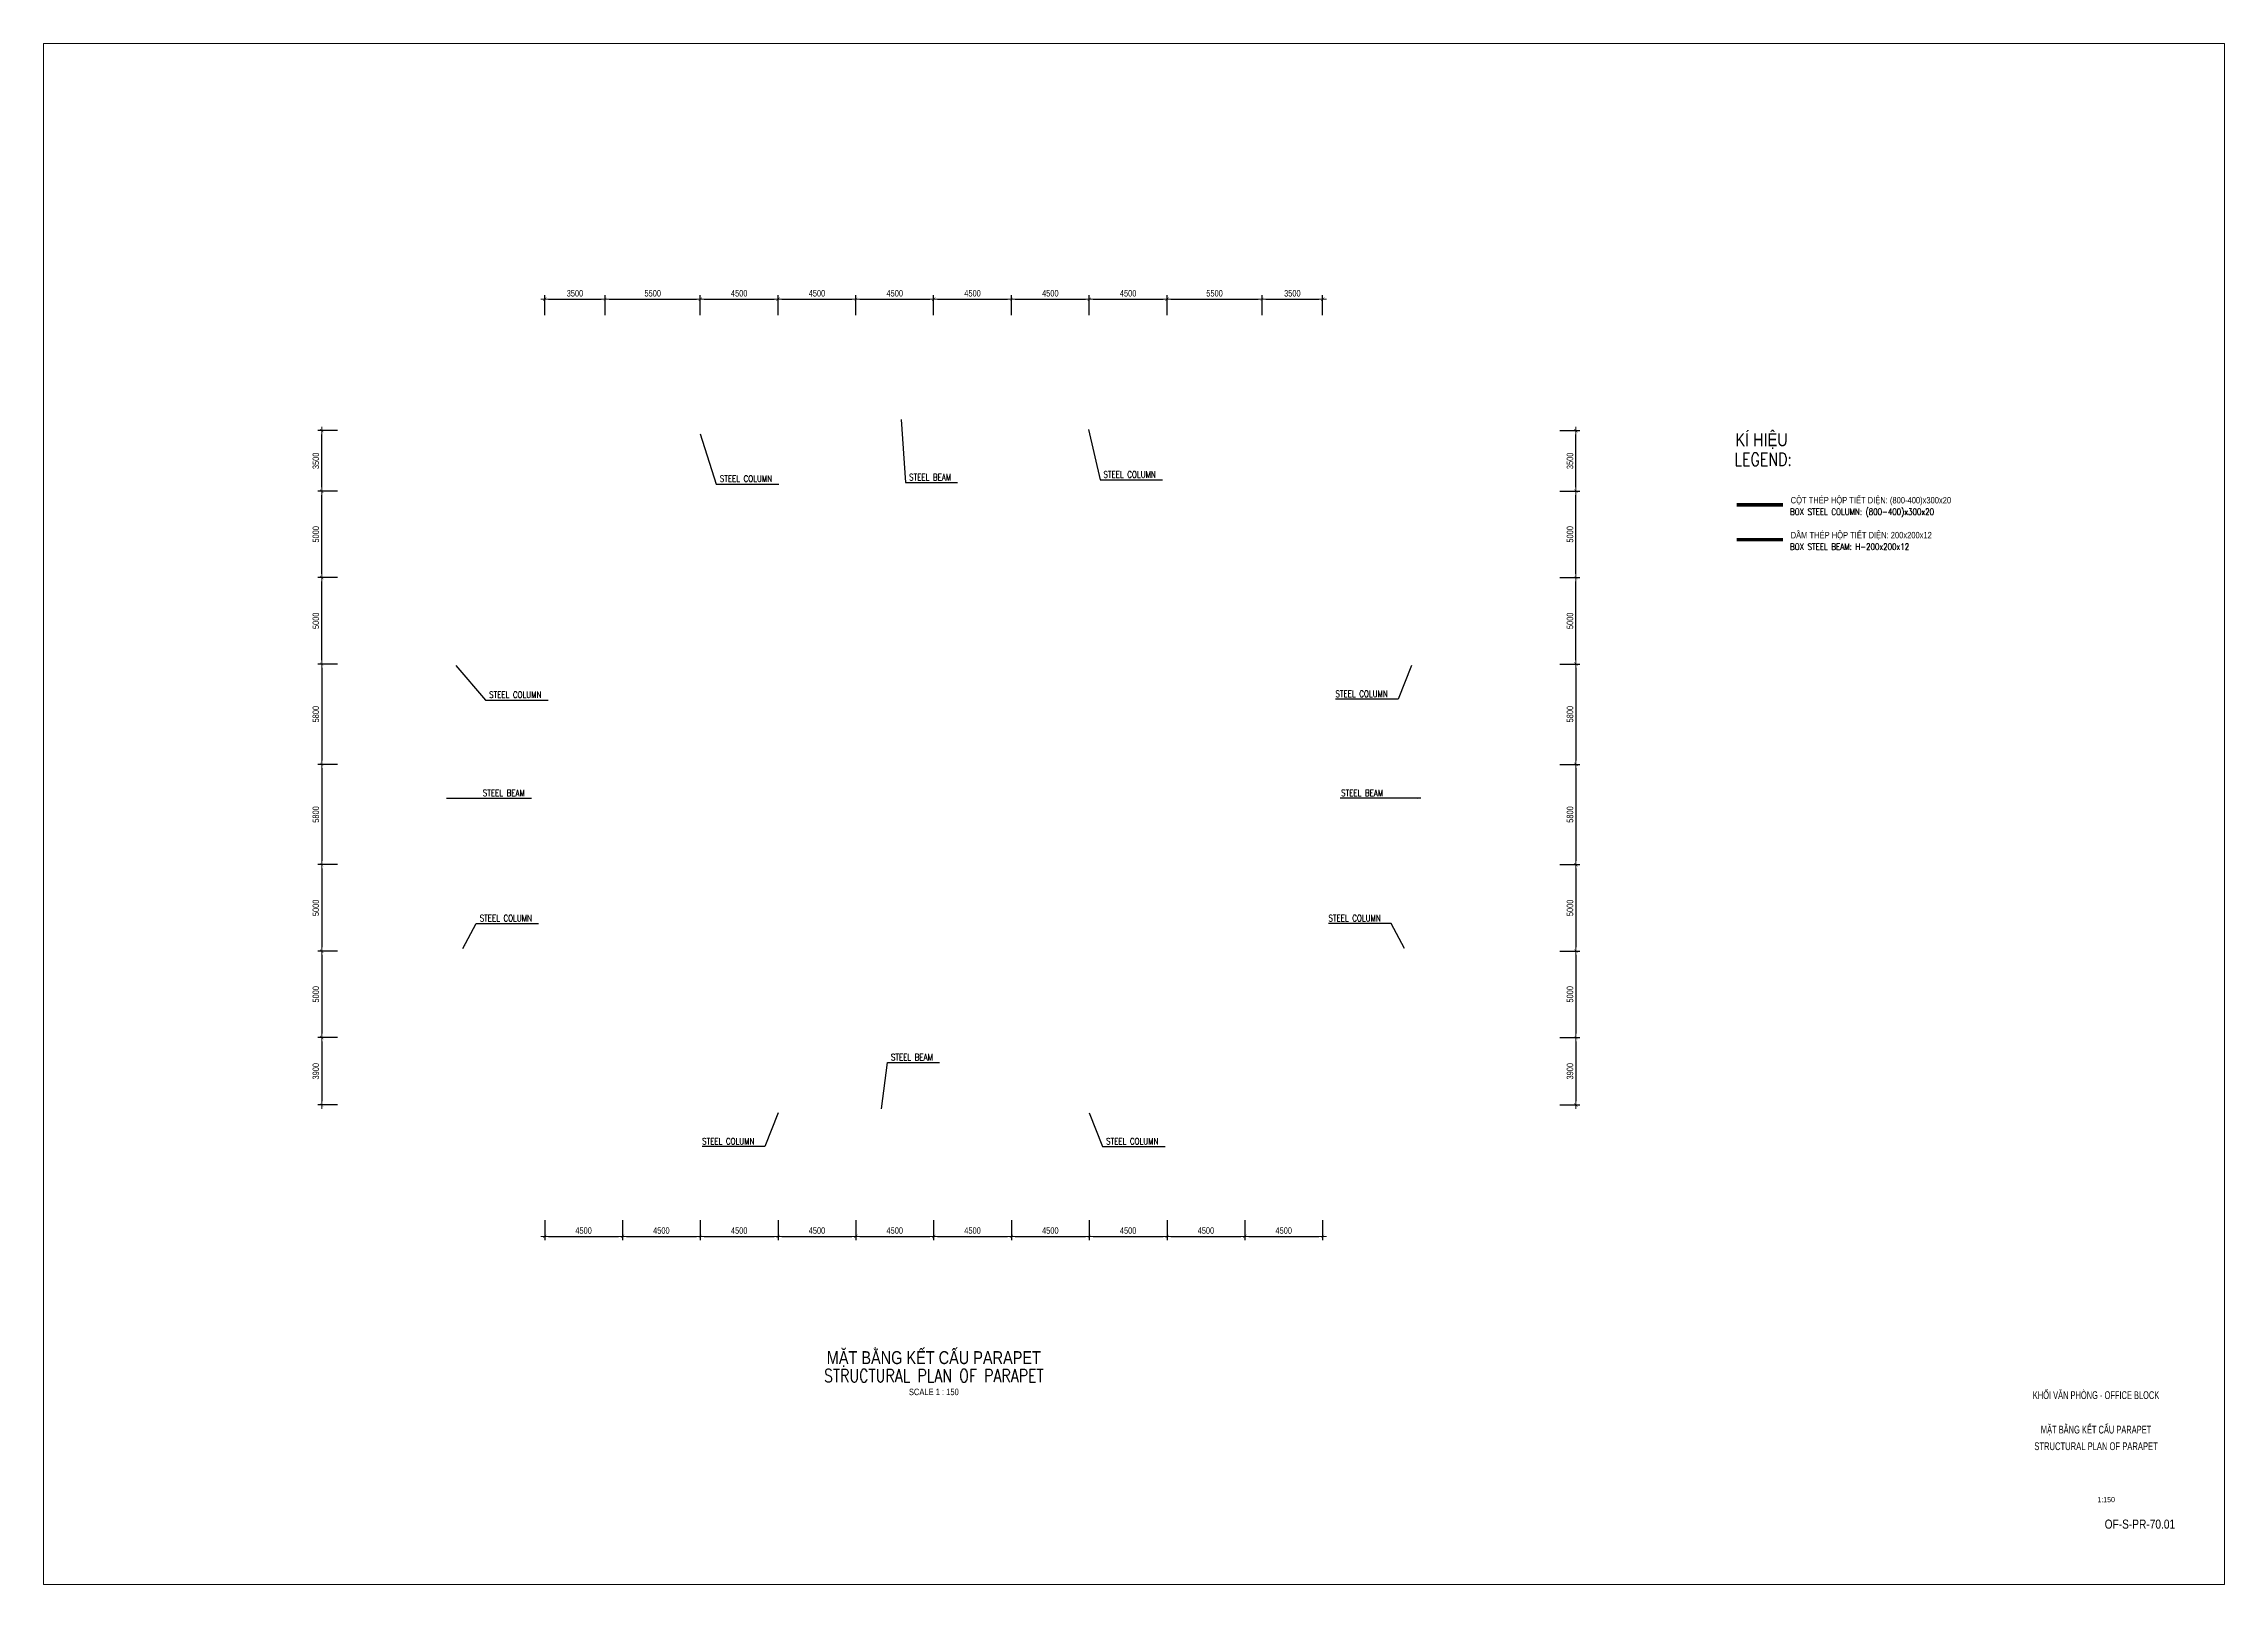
# Paper-space layout 'Layout1' of a CAD drawing. Header units: millimetres. Extents: x 0 to 841, y 0 to 594.
# The model-space entities are those that its viewports show. They can reach past a viewport. Long polylines and large blocks are cut down to what shows.
import ezdxf
from ezdxf.enums import TextEntityAlignment as Align

# ---------------------------------------------------------------- set-up
doc = ezdxf.new("R2010")
doc.units = ezdxf.units.MM
doc.layers.get('0').update_dxf_attribs({"lineweight": 20})
doc.layers.get('Defpoints').update_dxf_attribs({"color": 151, "lineweight": 9})
for name, color, linetype, lineweight in [('NDC_S_ANNO', 7, 'Continuous', 20), ('NDC_S_DIM', 1, 'Continuous', 15), ('NDC_S_ENG TEXT', 2, 'Continuous', 20), ('NDC_S_ENG TITLE', 3, 'Continuous', 20), ('NDC_S_SLAB', 2, 'Continuous', 20), ('NDC_S_TEXT SYMBOL', 7, 'Continuous', 20), ('NDC_S_VN TEXT', 7, 'Continuous', 20), ('NDC_S_VN TITLE', 6, 'Continuous', 35), ('NDC_Table', 3, 'Continuous', 20)]:
    doc.layers.add(name, color=color, linetype=linetype, lineweight=lineweight)
doc.styles.add('$0$NDC_EN TXT', font='romans.shx', dxfattribs={"width": 0.8})
doc.styles.add('NDC_ANNO', font='', dxfattribs={"width": 0.8})
doc.styles.add('NDC_ARIAL', font='arial.ttf', dxfattribs={"width": 0.85})
doc.styles.add('NDC_DIM', font='', dxfattribs={"width": 0.75})
doc.styles.add('NDC_EN TXT', font='romans.shx', dxfattribs={"width": 0.8})
doc.styles.add('NDC_VIE TXT', font='arial.ttf', dxfattribs={"width": 0.8})
doc.styles.get('NDC_ANNO').set_extended_font_data('Dotum')
doc.styles.get('NDC_DIM').set_extended_font_data('Dotum')
doc.dimstyles.new('NDC_dim_150', dxfattribs={"dimscale": 150, "dimtxt": 2.5, "dimasz": 1.5, "dimexe": 1.5, "dimexo": 2.5, "dimgap": 1, "dimtad": 1, "dimdec": 0, "dimzin": 0, "dimdsep": 46, "dimtxsty": 'NDC_DIM', "dimblk": 'DIMMARK', "dimcen": 0.09, "dimdle": 1.2, "dimclrd": 1, "dimclre": 1, "dimclrt": 3, "dimadec": 0, "dimazin": 0, "dimtfac": 1, "dimtdec": 0, "dimtix": 1, "dimtofl": 0, "dimtmove": 0, "dimatfit": 3, "dimfxl": 8, "dimfxlon": 1, "dimtolj": 1, "dimtzin": 0, "dimarcsym": 0})

psp = doc.layouts.get("Layout1")

# ---------------------------------------------------------------- texts
at = {"color": 1, "linetype": 'Continuous', "style": 'NDC_ARIAL', "width": 0.85}
psp.add_text('1:150', height=2, dxfattribs=at).set_placement((795.4, 32.69), align=Align.MIDDLE_CENTER)
at = {"color": 1, "linetype": 'Continuous', "char_height": 3, "style": 'NDC_ARIAL'}
for s, insert, width, attachment_point in [('{\\W0.6;KHỐI VĂN PHÒNG - OFFICE BLOCK}', (791.5, 72.93), 79.0015, 5), ('{\\W0.6;MẶT BẰNG KẾT CẤU PARAPET}', (791.5, 61.17), 69.0096, 2), ('{\\W0.7;STRUCTURAL PLAN OF PARAPET}', (791.5, 51.72), 65.5189, 8)]:
    psp.add_mtext(s, dxfattribs=dict(at, insert=insert, width=width, attachment_point=attachment_point))
at = {"color": 1, "linetype": 'Continuous', "insert": (822, 23.2), "char_height": 3.5, "attachment_point": 6, "style": 'NDC_ARIAL'}
psp.add_mtext('{\\W0.8;OF-S-PR-70.01}', dxfattribs=at)

msp = doc.modelspace()

# ---------------------------------------------------------------- texts
at = {"layer": 'NDC_S_ENG TEXT', "style": '$0$NDC_EN TXT', "width": 0.8}
for s, height, p in [('LEGEND:', 750, (105525.9, 75256.6)), ('STEEL COLUMN', 375, (46828.4, 74333.1)), ('STEEL BEAM', 375, (57783.4, 74415)), ('STEEL COLUMN', 375, (69028.1, 74574.7)), ('BOX STEEL COLUMN: (800-400)x300x20', 375, (108737.9, 72419)), ('BOX STEEL BEAM: H-200x200x12', 375, (108737.9, 70398.2)), ('STEEL COLUMN', 375, (33490.3, 61838.3)), ('STEEL COLUMN', 375, (82443.8, 61892.1)), ('STEEL BEAM', 375, (33119.1, 56159.1)), ('STEEL BEAM', 375, (82772.3, 56159.1)), ('STEEL COLUMN', 375, (32944, 48918.8)), ('STEEL COLUMN', 375, (82041.7, 48918.8)), ('STEEL BEAM', 375, (56729.2, 40876.9)), ('STEEL COLUMN', 375, (45806.4, 36013.4)), ('STEEL COLUMN', 375, (69179.3, 36013.4))]:
    msp.add_text(s, height=height, dxfattribs=at).set_placement(p)
at = {"layer": 'NDC_S_VN TEXT', "style": 'NDC_VIE TXT', "width": 0.8}
msp.add_text('KÍ HIỆU', height=750, dxfattribs=at).set_placement((105576.1, 77147.6), align=Align.TOP_LEFT)
for s, p in [('CỘT THÉP HỘP TIẾT DIỆN: (800-400)x300x20', (108776.2, 73087.8)), ('DẦM THÉP HỘP TIẾT DIỆN: 200x200x12', (108776.2, 71067))]:
    msp.add_text(s, height=375, dxfattribs=at).set_placement(p)

# ---------------------------------------------------------------- blocks, each defined once
blk = doc.blocks.new('Drawing name_symbol')
at = {"layer": 'NDC_S_ENG TITLE', "style": 'NDC_EN TXT', "width": 0.8}
blk.add_attdef('SECTDET1', text='', height=5, dxfattribs=at).set_placement((0, 1.01), align=Align.CENTER)
at = {"layer": 'NDC_S_TEXT SYMBOL', "lineweight": 25, "style": 'NDC_ANNO', "width": 0.8}
blk.add_attdef('SSCALE', text='', height=2.5, dxfattribs=at).set_placement((0, -4), align=Align.CENTER)
at = {"layer": 'NDC_S_VN TITLE', "style": 'NDC_VIE TXT', "width": 0.8}
blk.add_attdef('SECTDET2', text='', height=5, dxfattribs=at).set_placement((0, 7.97), align=Align.CENTER)
blk = doc.blocks.new('DIMMARK')
at = {"layer": 'NDC_S_DIM', "color": 1}
blk.add_line((-1.5, 0), (1, 0), dxfattribs=at)
at = {"layer": 'NDC_S_DIM', "color": 2, "const_width": 0.1}
blk.add_lwpolyline([(-0.42, -0.42), (0.42, 0.42)], dxfattribs=at)
blk = doc.blocks.new('*D9')
at = {"layer": 'Defpoints', "color": 0, "transparency": 16777216}
for p in [(40200, 84900), (36700, 83592), (40200, 83592)]:
    blk.add_point(p, dxfattribs=at)
at = {"layer": 'NDC_S_DIM', "color": 1, "lineweight": -2, "transparency": 16777216}
for p, q in [((36700, 83967), (36700, 85125)), ((36925, 84900), (39975, 84900)), ((40200, 83967), (40200, 85125))]:
    blk.add_line(p, q, dxfattribs=at)
at = {"layer": 'NDC_S_DIM', "color": 1, "lineweight": -2, "transparency": 16777216, "xscale": 225, "yscale": 225, "zscale": 225, "rotation": 180}
blk.add_blockref('DIMMARK', (36700, 84900), dxfattribs=at)
at = {"layer": 'NDC_S_DIM', "color": 1, "lineweight": -2, "transparency": 16777216, "xscale": 225, "yscale": 225, "zscale": 225}
blk.add_blockref('DIMMARK', (40200, 84900), dxfattribs=at)
at = {"layer": 'NDC_S_DIM', "color": 3, "transparency": 16777216, "insert": (38450, 85238), "char_height": 375, "attachment_point": 5, "style": 'NDC_DIM'}
blk.add_mtext('\\A1;3500', dxfattribs=at)
blk = doc.blocks.new('*D10')
at = {"layer": 'Defpoints', "color": 0, "transparency": 16777216}
for p in [(45700, 84900), (40200, 83592), (45700, 83592)]:
    blk.add_point(p, dxfattribs=at)
at = {"layer": 'NDC_S_DIM', "color": 1, "lineweight": -2, "transparency": 16777216}
for p, q in [((40200, 83967), (40200, 85125)), ((40425, 84900), (45475, 84900)), ((45700, 83967), (45700, 85125))]:
    blk.add_line(p, q, dxfattribs=at)
at = {"layer": 'NDC_S_DIM', "color": 1, "lineweight": -2, "transparency": 16777216, "xscale": 225, "yscale": 225, "zscale": 225, "rotation": 180}
blk.add_blockref('DIMMARK', (40200, 84900), dxfattribs=at)
at = {"layer": 'NDC_S_DIM', "color": 1, "lineweight": -2, "transparency": 16777216, "xscale": 225, "yscale": 225, "zscale": 225}
blk.add_blockref('DIMMARK', (45700, 84900), dxfattribs=at)
at = {"layer": 'NDC_S_DIM', "color": 3, "transparency": 16777216, "insert": (42950, 85238), "char_height": 375, "attachment_point": 5, "style": 'NDC_DIM'}
blk.add_mtext('\\A1;5500', dxfattribs=at)
blk = doc.blocks.new('*D11')
at = {"layer": 'Defpoints', "color": 0, "transparency": 16777216}
for p in [(50200, 84900), (45700, 83592), (50200, 83592)]:
    blk.add_point(p, dxfattribs=at)
at = {"layer": 'NDC_S_DIM', "color": 1, "lineweight": -2, "transparency": 16777216}
for p, q in [((45700, 83967), (45700, 85125)), ((45925, 84900), (49975, 84900)), ((50200, 83967), (50200, 85125))]:
    blk.add_line(p, q, dxfattribs=at)
at = {"layer": 'NDC_S_DIM', "color": 1, "lineweight": -2, "transparency": 16777216, "xscale": 225, "yscale": 225, "zscale": 225, "rotation": 180}
blk.add_blockref('DIMMARK', (45700, 84900), dxfattribs=at)
at = {"layer": 'NDC_S_DIM', "color": 1, "lineweight": -2, "transparency": 16777216, "xscale": 225, "yscale": 225, "zscale": 225}
blk.add_blockref('DIMMARK', (50200, 84900), dxfattribs=at)
at = {"layer": 'NDC_S_DIM', "color": 3, "transparency": 16777216, "insert": (47950, 85238), "char_height": 375, "attachment_point": 5, "style": 'NDC_DIM'}
blk.add_mtext('\\A1;4500', dxfattribs=at)
blk = doc.blocks.new('*D12')
at = {"layer": 'Defpoints', "color": 0, "transparency": 16777216}
for p in [(54700, 84900), (50200, 83592), (54700, 83592)]:
    blk.add_point(p, dxfattribs=at)
at = {"layer": 'NDC_S_DIM', "color": 1, "lineweight": -2, "transparency": 16777216}
for p, q in [((50200, 83967), (50200, 85125)), ((50425, 84900), (54475, 84900)), ((54700, 83967), (54700, 85125))]:
    blk.add_line(p, q, dxfattribs=at)
at = {"layer": 'NDC_S_DIM', "color": 1, "lineweight": -2, "transparency": 16777216, "xscale": 225, "yscale": 225, "zscale": 225, "rotation": 180}
blk.add_blockref('DIMMARK', (50200, 84900), dxfattribs=at)
at = {"layer": 'NDC_S_DIM', "color": 1, "lineweight": -2, "transparency": 16777216, "xscale": 225, "yscale": 225, "zscale": 225}
blk.add_blockref('DIMMARK', (54700, 84900), dxfattribs=at)
at = {"layer": 'NDC_S_DIM', "color": 3, "transparency": 16777216, "insert": (52450, 85238), "char_height": 375, "attachment_point": 5, "style": 'NDC_DIM'}
blk.add_mtext('\\A1;4500', dxfattribs=at)
blk = doc.blocks.new('*D13')
at = {"layer": 'Defpoints', "color": 0, "transparency": 16777216}
for p in [(59200, 84900), (54700, 83592), (59200, 83592)]:
    blk.add_point(p, dxfattribs=at)
at = {"layer": 'NDC_S_DIM', "color": 1, "lineweight": -2, "transparency": 16777216}
for p, q in [((54700, 83967), (54700, 85125)), ((54925, 84900), (58975, 84900)), ((59200, 83967), (59200, 85125))]:
    blk.add_line(p, q, dxfattribs=at)
at = {"layer": 'NDC_S_DIM', "color": 1, "lineweight": -2, "transparency": 16777216, "xscale": 225, "yscale": 225, "zscale": 225, "rotation": 180}
blk.add_blockref('DIMMARK', (54700, 84900), dxfattribs=at)
at = {"layer": 'NDC_S_DIM', "color": 1, "lineweight": -2, "transparency": 16777216, "xscale": 225, "yscale": 225, "zscale": 225}
blk.add_blockref('DIMMARK', (59200, 84900), dxfattribs=at)
at = {"layer": 'NDC_S_DIM', "color": 3, "transparency": 16777216, "insert": (56950, 85238), "char_height": 375, "attachment_point": 5, "style": 'NDC_DIM'}
blk.add_mtext('\\A1;4500', dxfattribs=at)
blk = doc.blocks.new('*D14')
at = {"layer": 'Defpoints', "color": 0, "transparency": 16777216}
for p in [(63700, 84900), (59200, 83592), (63700, 83592)]:
    blk.add_point(p, dxfattribs=at)
at = {"layer": 'NDC_S_DIM', "color": 1, "lineweight": -2, "transparency": 16777216}
for p, q in [((59200, 83967), (59200, 85125)), ((59425, 84900), (63475, 84900)), ((63700, 83967), (63700, 85125))]:
    blk.add_line(p, q, dxfattribs=at)
at = {"layer": 'NDC_S_DIM', "color": 1, "lineweight": -2, "transparency": 16777216, "xscale": 225, "yscale": 225, "zscale": 225, "rotation": 180}
blk.add_blockref('DIMMARK', (59200, 84900), dxfattribs=at)
at = {"layer": 'NDC_S_DIM', "color": 1, "lineweight": -2, "transparency": 16777216, "xscale": 225, "yscale": 225, "zscale": 225}
blk.add_blockref('DIMMARK', (63700, 84900), dxfattribs=at)
at = {"layer": 'NDC_S_DIM', "color": 3, "transparency": 16777216, "insert": (61450, 85238), "char_height": 375, "attachment_point": 5, "style": 'NDC_DIM'}
blk.add_mtext('\\A1;4500', dxfattribs=at)
blk = doc.blocks.new('*D15')
at = {"layer": 'Defpoints', "color": 0, "transparency": 16777216}
for p in [(68200, 84900), (63700, 83592), (68200, 83592)]:
    blk.add_point(p, dxfattribs=at)
at = {"layer": 'NDC_S_DIM', "color": 1, "lineweight": -2, "transparency": 16777216}
for p, q in [((63700, 83967), (63700, 85125)), ((63925, 84900), (67975, 84900)), ((68200, 83967), (68200, 85125))]:
    blk.add_line(p, q, dxfattribs=at)
at = {"layer": 'NDC_S_DIM', "color": 1, "lineweight": -2, "transparency": 16777216, "xscale": 225, "yscale": 225, "zscale": 225, "rotation": 180}
blk.add_blockref('DIMMARK', (63700, 84900), dxfattribs=at)
at = {"layer": 'NDC_S_DIM', "color": 1, "lineweight": -2, "transparency": 16777216, "xscale": 225, "yscale": 225, "zscale": 225}
blk.add_blockref('DIMMARK', (68200, 84900), dxfattribs=at)
at = {"layer": 'NDC_S_DIM', "color": 3, "transparency": 16777216, "insert": (65950, 85238), "char_height": 375, "attachment_point": 5, "style": 'NDC_DIM'}
blk.add_mtext('\\A1;4500', dxfattribs=at)
blk = doc.blocks.new('*D16')
at = {"layer": 'Defpoints', "color": 0, "transparency": 16777216}
for p in [(72700, 84900), (68200, 83592), (72700, 83592)]:
    blk.add_point(p, dxfattribs=at)
at = {"layer": 'NDC_S_DIM', "color": 1, "lineweight": -2, "transparency": 16777216}
for p, q in [((68200, 83967), (68200, 85125)), ((68425, 84900), (72475, 84900)), ((72700, 83967), (72700, 85125))]:
    blk.add_line(p, q, dxfattribs=at)
at = {"layer": 'NDC_S_DIM', "color": 1, "lineweight": -2, "transparency": 16777216, "xscale": 225, "yscale": 225, "zscale": 225, "rotation": 180}
blk.add_blockref('DIMMARK', (68200, 84900), dxfattribs=at)
at = {"layer": 'NDC_S_DIM', "color": 1, "lineweight": -2, "transparency": 16777216, "xscale": 225, "yscale": 225, "zscale": 225}
blk.add_blockref('DIMMARK', (72700, 84900), dxfattribs=at)
at = {"layer": 'NDC_S_DIM', "color": 3, "transparency": 16777216, "insert": (70450, 85238), "char_height": 375, "attachment_point": 5, "style": 'NDC_DIM'}
blk.add_mtext('\\A1;4500', dxfattribs=at)
blk = doc.blocks.new('*D17')
at = {"layer": 'Defpoints', "color": 0, "transparency": 16777216}
for p in [(78200, 84900), (72700, 83592), (78200, 83592)]:
    blk.add_point(p, dxfattribs=at)
at = {"layer": 'NDC_S_DIM', "color": 1, "lineweight": -2, "transparency": 16777216}
for p, q in [((72700, 83967), (72700, 85125)), ((72925, 84900), (77975, 84900)), ((78200, 83967), (78200, 85125))]:
    blk.add_line(p, q, dxfattribs=at)
at = {"layer": 'NDC_S_DIM', "color": 1, "lineweight": -2, "transparency": 16777216, "xscale": 225, "yscale": 225, "zscale": 225, "rotation": 180}
blk.add_blockref('DIMMARK', (72700, 84900), dxfattribs=at)
at = {"layer": 'NDC_S_DIM', "color": 1, "lineweight": -2, "transparency": 16777216, "xscale": 225, "yscale": 225, "zscale": 225}
blk.add_blockref('DIMMARK', (78200, 84900), dxfattribs=at)
at = {"layer": 'NDC_S_DIM', "color": 3, "transparency": 16777216, "insert": (75450, 85238), "char_height": 375, "attachment_point": 5, "style": 'NDC_DIM'}
blk.add_mtext('\\A1;5500', dxfattribs=at)
blk = doc.blocks.new('*D18')
at = {"layer": 'Defpoints', "color": 0, "transparency": 16777216}
for p in [(81700, 84900), (78200, 83592), (81700, 83592)]:
    blk.add_point(p, dxfattribs=at)
at = {"layer": 'NDC_S_DIM', "color": 1, "lineweight": -2, "transparency": 16777216}
for p, q in [((78200, 83967), (78200, 85125)), ((78425, 84900), (81475, 84900)), ((81700, 83967), (81700, 85125))]:
    blk.add_line(p, q, dxfattribs=at)
at = {"layer": 'NDC_S_DIM', "color": 1, "lineweight": -2, "transparency": 16777216, "xscale": 225, "yscale": 225, "zscale": 225, "rotation": 180}
blk.add_blockref('DIMMARK', (78200, 84900), dxfattribs=at)
at = {"layer": 'NDC_S_DIM', "color": 1, "lineweight": -2, "transparency": 16777216, "xscale": 225, "yscale": 225, "zscale": 225}
blk.add_blockref('DIMMARK', (81700, 84900), dxfattribs=at)
at = {"layer": 'NDC_S_DIM', "color": 3, "transparency": 16777216, "insert": (79950, 85238), "char_height": 375, "attachment_point": 5, "style": 'NDC_DIM'}
blk.add_mtext('\\A1;3500', dxfattribs=at)
blk = doc.blocks.new('*D19')
at = {"layer": 'Defpoints', "color": 0, "transparency": 16777216}
for p in [(36700, 32008), (41200, 32008), (41200, 30700)]:
    blk.add_point(p, dxfattribs=at)
at = {"layer": 'NDC_S_DIM', "color": 1, "lineweight": -2, "transparency": 16777216}
for p, q in [((36700, 31633), (36700, 30475)), ((41200, 31633), (41200, 30475)), ((36925, 30700), (40975, 30700))]:
    blk.add_line(p, q, dxfattribs=at)
at = {"layer": 'NDC_S_DIM', "color": 1, "lineweight": -2, "transparency": 16777216, "xscale": 225, "yscale": 225, "zscale": 225, "rotation": 180}
blk.add_blockref('DIMMARK', (36700, 30700), dxfattribs=at)
at = {"layer": 'NDC_S_DIM', "color": 1, "lineweight": -2, "transparency": 16777216, "xscale": 225, "yscale": 225, "zscale": 225}
blk.add_blockref('DIMMARK', (41200, 30700), dxfattribs=at)
at = {"layer": 'NDC_S_DIM', "color": 3, "transparency": 16777216, "insert": (38950, 31038), "char_height": 375, "attachment_point": 5, "style": 'NDC_DIM'}
blk.add_mtext('\\A1;4500', dxfattribs=at)
blk = doc.blocks.new('*D20')
at = {"layer": 'Defpoints', "color": 0, "transparency": 16777216}
for p in [(41200, 32008), (45700, 32008), (45700, 30700)]:
    blk.add_point(p, dxfattribs=at)
at = {"layer": 'NDC_S_DIM', "color": 1, "lineweight": -2, "transparency": 16777216}
for p, q in [((41200, 31633), (41200, 30475)), ((45700, 31633), (45700, 30475)), ((41425, 30700), (45475, 30700))]:
    blk.add_line(p, q, dxfattribs=at)
at = {"layer": 'NDC_S_DIM', "color": 1, "lineweight": -2, "transparency": 16777216, "xscale": 225, "yscale": 225, "zscale": 225, "rotation": 180}
blk.add_blockref('DIMMARK', (41200, 30700), dxfattribs=at)
at = {"layer": 'NDC_S_DIM', "color": 1, "lineweight": -2, "transparency": 16777216, "xscale": 225, "yscale": 225, "zscale": 225}
blk.add_blockref('DIMMARK', (45700, 30700), dxfattribs=at)
at = {"layer": 'NDC_S_DIM', "color": 3, "transparency": 16777216, "insert": (43450, 31038), "char_height": 375, "attachment_point": 5, "style": 'NDC_DIM'}
blk.add_mtext('\\A1;4500', dxfattribs=at)
blk = doc.blocks.new('*D21')
at = {"layer": 'Defpoints', "color": 0, "transparency": 16777216}
for p in [(45700, 32008), (50200, 32008), (50200, 30700)]:
    blk.add_point(p, dxfattribs=at)
at = {"layer": 'NDC_S_DIM', "color": 1, "lineweight": -2, "transparency": 16777216}
for p, q in [((45700, 31633), (45700, 30475)), ((50200, 31633), (50200, 30475)), ((45925, 30700), (49975, 30700))]:
    blk.add_line(p, q, dxfattribs=at)
at = {"layer": 'NDC_S_DIM', "color": 1, "lineweight": -2, "transparency": 16777216, "xscale": 225, "yscale": 225, "zscale": 225, "rotation": 180}
blk.add_blockref('DIMMARK', (45700, 30700), dxfattribs=at)
at = {"layer": 'NDC_S_DIM', "color": 1, "lineweight": -2, "transparency": 16777216, "xscale": 225, "yscale": 225, "zscale": 225}
blk.add_blockref('DIMMARK', (50200, 30700), dxfattribs=at)
at = {"layer": 'NDC_S_DIM', "color": 3, "transparency": 16777216, "insert": (47950, 31038), "char_height": 375, "attachment_point": 5, "style": 'NDC_DIM'}
blk.add_mtext('\\A1;4500', dxfattribs=at)
blk = doc.blocks.new('*D22')
at = {"layer": 'Defpoints', "color": 0, "transparency": 16777216}
for p in [(50200, 32008), (54700, 32008), (54700, 30700)]:
    blk.add_point(p, dxfattribs=at)
at = {"layer": 'NDC_S_DIM', "color": 1, "lineweight": -2, "transparency": 16777216}
for p, q in [((50200, 31633), (50200, 30475)), ((54700, 31633), (54700, 30475)), ((50425, 30700), (54475, 30700))]:
    blk.add_line(p, q, dxfattribs=at)
at = {"layer": 'NDC_S_DIM', "color": 1, "lineweight": -2, "transparency": 16777216, "xscale": 225, "yscale": 225, "zscale": 225, "rotation": 180}
blk.add_blockref('DIMMARK', (50200, 30700), dxfattribs=at)
at = {"layer": 'NDC_S_DIM', "color": 1, "lineweight": -2, "transparency": 16777216, "xscale": 225, "yscale": 225, "zscale": 225}
blk.add_blockref('DIMMARK', (54700, 30700), dxfattribs=at)
at = {"layer": 'NDC_S_DIM', "color": 3, "transparency": 16777216, "insert": (52450, 31038), "char_height": 375, "attachment_point": 5, "style": 'NDC_DIM'}
blk.add_mtext('\\A1;4500', dxfattribs=at)
blk = doc.blocks.new('*D23')
at = {"layer": 'Defpoints', "color": 0, "transparency": 16777216}
for p in [(54700, 32008), (59200, 32008), (59200, 30700)]:
    blk.add_point(p, dxfattribs=at)
at = {"layer": 'NDC_S_DIM', "color": 1, "lineweight": -2, "transparency": 16777216}
for p, q in [((54700, 31633), (54700, 30475)), ((59200, 31633), (59200, 30475)), ((54925, 30700), (58975, 30700))]:
    blk.add_line(p, q, dxfattribs=at)
at = {"layer": 'NDC_S_DIM', "color": 1, "lineweight": -2, "transparency": 16777216, "xscale": 225, "yscale": 225, "zscale": 225, "rotation": 180}
blk.add_blockref('DIMMARK', (54700, 30700), dxfattribs=at)
at = {"layer": 'NDC_S_DIM', "color": 1, "lineweight": -2, "transparency": 16777216, "xscale": 225, "yscale": 225, "zscale": 225}
blk.add_blockref('DIMMARK', (59200, 30700), dxfattribs=at)
at = {"layer": 'NDC_S_DIM', "color": 3, "transparency": 16777216, "insert": (56950, 31038), "char_height": 375, "attachment_point": 5, "style": 'NDC_DIM'}
blk.add_mtext('\\A1;4500', dxfattribs=at)
blk = doc.blocks.new('*D24')
at = {"layer": 'Defpoints', "color": 0, "transparency": 16777216}
for p in [(59200, 32008), (63700, 32008), (63700, 30700)]:
    blk.add_point(p, dxfattribs=at)
at = {"layer": 'NDC_S_DIM', "color": 1, "lineweight": -2, "transparency": 16777216}
for p, q in [((59200, 31633), (59200, 30475)), ((63700, 31633), (63700, 30475)), ((59425, 30700), (63475, 30700))]:
    blk.add_line(p, q, dxfattribs=at)
at = {"layer": 'NDC_S_DIM', "color": 1, "lineweight": -2, "transparency": 16777216, "xscale": 225, "yscale": 225, "zscale": 225, "rotation": 180}
blk.add_blockref('DIMMARK', (59200, 30700), dxfattribs=at)
at = {"layer": 'NDC_S_DIM', "color": 1, "lineweight": -2, "transparency": 16777216, "xscale": 225, "yscale": 225, "zscale": 225}
blk.add_blockref('DIMMARK', (63700, 30700), dxfattribs=at)
at = {"layer": 'NDC_S_DIM', "color": 3, "transparency": 16777216, "insert": (61450, 31038), "char_height": 375, "attachment_point": 5, "style": 'NDC_DIM'}
blk.add_mtext('\\A1;4500', dxfattribs=at)
blk = doc.blocks.new('*D25')
at = {"layer": 'Defpoints', "color": 0, "transparency": 16777216}
for p in [(63700, 32008), (68200, 32008), (68200, 30700)]:
    blk.add_point(p, dxfattribs=at)
at = {"layer": 'NDC_S_DIM', "color": 1, "lineweight": -2, "transparency": 16777216}
for p, q in [((63700, 31633), (63700, 30475)), ((68200, 31633), (68200, 30475)), ((63925, 30700), (67975, 30700))]:
    blk.add_line(p, q, dxfattribs=at)
at = {"layer": 'NDC_S_DIM', "color": 1, "lineweight": -2, "transparency": 16777216, "xscale": 225, "yscale": 225, "zscale": 225, "rotation": 180}
blk.add_blockref('DIMMARK', (63700, 30700), dxfattribs=at)
at = {"layer": 'NDC_S_DIM', "color": 1, "lineweight": -2, "transparency": 16777216, "xscale": 225, "yscale": 225, "zscale": 225}
blk.add_blockref('DIMMARK', (68200, 30700), dxfattribs=at)
at = {"layer": 'NDC_S_DIM', "color": 3, "transparency": 16777216, "insert": (65950, 31038), "char_height": 375, "attachment_point": 5, "style": 'NDC_DIM'}
blk.add_mtext('\\A1;4500', dxfattribs=at)
blk = doc.blocks.new('*D26')
at = {"layer": 'Defpoints', "color": 0, "transparency": 16777216}
for p in [(68200, 32008), (72700, 32008), (72700, 30700)]:
    blk.add_point(p, dxfattribs=at)
at = {"layer": 'NDC_S_DIM', "color": 1, "lineweight": -2, "transparency": 16777216}
for p, q in [((68200, 31633), (68200, 30475)), ((72700, 31633), (72700, 30475)), ((68425, 30700), (72475, 30700))]:
    blk.add_line(p, q, dxfattribs=at)
at = {"layer": 'NDC_S_DIM', "color": 1, "lineweight": -2, "transparency": 16777216, "xscale": 225, "yscale": 225, "zscale": 225, "rotation": 180}
blk.add_blockref('DIMMARK', (68200, 30700), dxfattribs=at)
at = {"layer": 'NDC_S_DIM', "color": 1, "lineweight": -2, "transparency": 16777216, "xscale": 225, "yscale": 225, "zscale": 225}
blk.add_blockref('DIMMARK', (72700, 30700), dxfattribs=at)
at = {"layer": 'NDC_S_DIM', "color": 3, "transparency": 16777216, "insert": (70450, 31038), "char_height": 375, "attachment_point": 5, "style": 'NDC_DIM'}
blk.add_mtext('\\A1;4500', dxfattribs=at)
blk = doc.blocks.new('*D27')
at = {"layer": 'Defpoints', "color": 0, "transparency": 16777216}
for p in [(72700, 32008), (77200, 32008), (77200, 30700)]:
    blk.add_point(p, dxfattribs=at)
at = {"layer": 'NDC_S_DIM', "color": 1, "lineweight": -2, "transparency": 16777216}
for p, q in [((72700, 31633), (72700, 30475)), ((77200, 31633), (77200, 30475)), ((72925, 30700), (76975, 30700))]:
    blk.add_line(p, q, dxfattribs=at)
at = {"layer": 'NDC_S_DIM', "color": 1, "lineweight": -2, "transparency": 16777216, "xscale": 225, "yscale": 225, "zscale": 225, "rotation": 180}
blk.add_blockref('DIMMARK', (72700, 30700), dxfattribs=at)
at = {"layer": 'NDC_S_DIM', "color": 1, "lineweight": -2, "transparency": 16777216, "xscale": 225, "yscale": 225, "zscale": 225}
blk.add_blockref('DIMMARK', (77200, 30700), dxfattribs=at)
at = {"layer": 'NDC_S_DIM', "color": 3, "transparency": 16777216, "insert": (74950, 31038), "char_height": 375, "attachment_point": 5, "style": 'NDC_DIM'}
blk.add_mtext('\\A1;4500', dxfattribs=at)
blk = doc.blocks.new('*D28')
at = {"layer": 'Defpoints', "color": 0, "transparency": 16777216}
for p in [(77200, 32008), (81700, 32008), (81700, 30700)]:
    blk.add_point(p, dxfattribs=at)
at = {"layer": 'NDC_S_DIM', "color": 1, "lineweight": -2, "transparency": 16777216}
for p, q in [((77200, 31633), (77200, 30475)), ((81700, 31633), (81700, 30475)), ((77425, 30700), (81475, 30700))]:
    blk.add_line(p, q, dxfattribs=at)
at = {"layer": 'NDC_S_DIM', "color": 1, "lineweight": -2, "transparency": 16777216, "xscale": 225, "yscale": 225, "zscale": 225, "rotation": 180}
blk.add_blockref('DIMMARK', (77200, 30700), dxfattribs=at)
at = {"layer": 'NDC_S_DIM', "color": 1, "lineweight": -2, "transparency": 16777216, "xscale": 225, "yscale": 225, "zscale": 225}
blk.add_blockref('DIMMARK', (81700, 30700), dxfattribs=at)
at = {"layer": 'NDC_S_DIM', "color": 3, "transparency": 16777216, "insert": (79450, 31038), "char_height": 375, "attachment_point": 5, "style": 'NDC_DIM'}
blk.add_mtext('\\A1;4500', dxfattribs=at)
blk = doc.blocks.new('*D29')
at = {"layer": 'Defpoints', "color": 0, "transparency": 16777216}
for p in [(25098, 58000), (23800, 52200), (25098, 52200)]:
    blk.add_point(p, dxfattribs=at)
at = {"layer": 'NDC_S_DIM', "color": 1, "lineweight": -2, "transparency": 16777216}
for p, q in [((24723, 58000), (23575, 58000)), ((23800, 57775), (23800, 52425)), ((24723, 52200), (23575, 52200))]:
    blk.add_line(p, q, dxfattribs=at)
at = {"layer": 'NDC_S_DIM', "color": 1, "lineweight": -2, "transparency": 16777216, "xscale": 225, "yscale": 225, "zscale": 225}
for p, rotation in [((23800, 58000), 90), ((23800, 52200), 270)]:
    blk.add_blockref('DIMMARK', p, dxfattribs=dict(at, rotation=rotation))
at = {"layer": 'NDC_S_DIM', "color": 3, "transparency": 16777216, "insert": (23462, 55100), "char_height": 375, "attachment_point": 5, "rotation": 90, "style": 'NDC_DIM'}
blk.add_mtext('\\A1;5800', dxfattribs=at)
blk = doc.blocks.new('*D30')
at = {"layer": 'Defpoints', "color": 0, "transparency": 16777216}
for p in [(25098, 63800), (23800, 58000), (25098, 58000)]:
    blk.add_point(p, dxfattribs=at)
at = {"layer": 'NDC_S_DIM', "color": 1, "lineweight": -2, "transparency": 16777216}
for p, q in [((24723, 63800), (23575, 63800)), ((23800, 63575), (23800, 58225)), ((24723, 58000), (23575, 58000))]:
    blk.add_line(p, q, dxfattribs=at)
at = {"layer": 'NDC_S_DIM', "color": 1, "lineweight": -2, "transparency": 16777216, "xscale": 225, "yscale": 225, "zscale": 225}
for p, rotation in [((23800, 63800), 90), ((23800, 58000), 270)]:
    blk.add_blockref('DIMMARK', p, dxfattribs=dict(at, rotation=rotation))
at = {"layer": 'NDC_S_DIM', "color": 3, "transparency": 16777216, "insert": (23462, 60900), "char_height": 375, "attachment_point": 5, "rotation": 90, "style": 'NDC_DIM'}
blk.add_mtext('\\A1;5800', dxfattribs=at)
blk = doc.blocks.new('*D31')
at = {"layer": 'Defpoints', "color": 0, "transparency": 16777216}
for p in [(25098, 42200), (23800, 38300), (25098, 38300)]:
    blk.add_point(p, dxfattribs=at)
at = {"layer": 'NDC_S_DIM', "color": 1, "lineweight": -2, "transparency": 16777216}
for p, q in [((24723, 42200), (23575, 42200)), ((23800, 41975), (23800, 38525)), ((24723, 38300), (23575, 38300))]:
    blk.add_line(p, q, dxfattribs=at)
at = {"layer": 'NDC_S_DIM', "color": 1, "lineweight": -2, "transparency": 16777216, "xscale": 225, "yscale": 225, "zscale": 225}
for p, rotation in [((23800, 42200), 90), ((23800, 38300), 270)]:
    blk.add_blockref('DIMMARK', p, dxfattribs=dict(at, rotation=rotation))
at = {"layer": 'NDC_S_DIM', "color": 3, "transparency": 16777216, "insert": (23462, 40250), "char_height": 375, "attachment_point": 5, "rotation": 90, "style": 'NDC_DIM'}
blk.add_mtext('\\A1;3900', dxfattribs=at)
blk = doc.blocks.new('*D32')
at = {"layer": 'Defpoints', "color": 0, "transparency": 16777216}
for p in [(25098, 52200), (23800, 47200), (25098, 47200)]:
    blk.add_point(p, dxfattribs=at)
at = {"layer": 'NDC_S_DIM', "color": 1, "lineweight": -2, "transparency": 16777216}
for p, q in [((24723, 52200), (23575, 52200)), ((23800, 51975), (23800, 47425)), ((24723, 47200), (23575, 47200))]:
    blk.add_line(p, q, dxfattribs=at)
at = {"layer": 'NDC_S_DIM', "color": 1, "lineweight": -2, "transparency": 16777216, "xscale": 225, "yscale": 225, "zscale": 225}
for p, rotation in [((23800, 52200), 90), ((23800, 47200), 270)]:
    blk.add_blockref('DIMMARK', p, dxfattribs=dict(at, rotation=rotation))
at = {"layer": 'NDC_S_DIM', "color": 3, "transparency": 16777216, "insert": (23462, 49700), "char_height": 375, "attachment_point": 5, "rotation": 90, "style": 'NDC_DIM'}
blk.add_mtext('\\A1;5000', dxfattribs=at)
blk = doc.blocks.new('*D33')
at = {"layer": 'Defpoints', "color": 0, "transparency": 16777216}
for p in [(23800, 77300), (25098, 77300), (25098, 73800)]:
    blk.add_point(p, dxfattribs=at)
at = {"layer": 'NDC_S_DIM', "color": 1, "lineweight": -2, "transparency": 16777216}
for p, q in [((24723, 77300), (23575, 77300)), ((23800, 74025), (23800, 77075)), ((24723, 73800), (23575, 73800))]:
    blk.add_line(p, q, dxfattribs=at)
at = {"layer": 'NDC_S_DIM', "color": 1, "lineweight": -2, "transparency": 16777216, "xscale": 225, "yscale": 225, "zscale": 225}
for p, rotation in [((23800, 77300), 90), ((23800, 73800), 270)]:
    blk.add_blockref('DIMMARK', p, dxfattribs=dict(at, rotation=rotation))
at = {"layer": 'NDC_S_DIM', "color": 3, "transparency": 16777216, "insert": (23462, 75550), "char_height": 375, "attachment_point": 5, "rotation": 90, "style": 'NDC_DIM'}
blk.add_mtext('\\A1;3500', dxfattribs=at)
blk = doc.blocks.new('*D34')
at = {"layer": 'Defpoints', "color": 0, "transparency": 16777216}
for p in [(23800, 68800), (25098, 68800), (25098, 63800)]:
    blk.add_point(p, dxfattribs=at)
at = {"layer": 'NDC_S_DIM', "color": 1, "lineweight": -2, "transparency": 16777216}
for p, q in [((24723, 68800), (23575, 68800)), ((23800, 64025), (23800, 68575)), ((24723, 63800), (23575, 63800))]:
    blk.add_line(p, q, dxfattribs=at)
at = {"layer": 'NDC_S_DIM', "color": 1, "lineweight": -2, "transparency": 16777216, "xscale": 225, "yscale": 225, "zscale": 225}
for p, rotation in [((23800, 68800), 90), ((23800, 63800), 270)]:
    blk.add_blockref('DIMMARK', p, dxfattribs=dict(at, rotation=rotation))
at = {"layer": 'NDC_S_DIM', "color": 3, "transparency": 16777216, "insert": (23462, 66300), "char_height": 375, "attachment_point": 5, "rotation": 90, "style": 'NDC_DIM'}
blk.add_mtext('\\A1;5000', dxfattribs=at)
blk = doc.blocks.new('*D35')
at = {"layer": 'Defpoints', "color": 0, "transparency": 16777216}
for p in [(95052, 58000), (95052, 52200), (96350, 52200)]:
    blk.add_point(p, dxfattribs=at)
at = {"layer": 'NDC_S_DIM', "color": 1, "lineweight": -2, "transparency": 16777216}
for p, q in [((95427, 58000), (96575, 58000)), ((96350, 57775), (96350, 52425)), ((95427, 52200), (96575, 52200))]:
    blk.add_line(p, q, dxfattribs=at)
at = {"layer": 'NDC_S_DIM', "color": 1, "lineweight": -2, "transparency": 16777216, "xscale": 225, "yscale": 225, "zscale": 225}
for p, rotation in [((96350, 58000), 90), ((96350, 52200), 270)]:
    blk.add_blockref('DIMMARK', p, dxfattribs=dict(at, rotation=rotation))
at = {"layer": 'NDC_S_DIM', "color": 3, "transparency": 16777216, "insert": (96012, 55100), "char_height": 375, "attachment_point": 5, "rotation": 90, "style": 'NDC_DIM'}
blk.add_mtext('\\A1;5800', dxfattribs=at)
blk = doc.blocks.new('*D36')
at = {"layer": 'Defpoints', "color": 0, "transparency": 16777216}
for p in [(95052, 63800), (95052, 58000), (96350, 58000)]:
    blk.add_point(p, dxfattribs=at)
at = {"layer": 'NDC_S_DIM', "color": 1, "lineweight": -2, "transparency": 16777216}
for p, q in [((95427, 63800), (96575, 63800)), ((96350, 63575), (96350, 58225)), ((95427, 58000), (96575, 58000))]:
    blk.add_line(p, q, dxfattribs=at)
at = {"layer": 'NDC_S_DIM', "color": 1, "lineweight": -2, "transparency": 16777216, "xscale": 225, "yscale": 225, "zscale": 225}
for p, rotation in [((96350, 63800), 90), ((96350, 58000), 270)]:
    blk.add_blockref('DIMMARK', p, dxfattribs=dict(at, rotation=rotation))
at = {"layer": 'NDC_S_DIM', "color": 3, "transparency": 16777216, "insert": (96012, 60900), "char_height": 375, "attachment_point": 5, "rotation": 90, "style": 'NDC_DIM'}
blk.add_mtext('\\A1;5800', dxfattribs=at)
blk = doc.blocks.new('*D37')
at = {"layer": 'Defpoints', "color": 0, "transparency": 16777216}
for p in [(25098, 47200), (23800, 42200), (25098, 42200)]:
    blk.add_point(p, dxfattribs=at)
at = {"layer": 'NDC_S_DIM', "color": 1, "lineweight": -2, "transparency": 16777216}
for p, q in [((24723, 47200), (23575, 47200)), ((23800, 46975), (23800, 42425)), ((24723, 42200), (23575, 42200))]:
    blk.add_line(p, q, dxfattribs=at)
at = {"layer": 'NDC_S_DIM', "color": 1, "lineweight": -2, "transparency": 16777216, "xscale": 225, "yscale": 225, "zscale": 225}
for p, rotation in [((23800, 47200), 90), ((23800, 42200), 270)]:
    blk.add_blockref('DIMMARK', p, dxfattribs=dict(at, rotation=rotation))
at = {"layer": 'NDC_S_DIM', "color": 3, "transparency": 16777216, "insert": (23462, 44700), "char_height": 375, "attachment_point": 5, "rotation": 90, "style": 'NDC_DIM'}
blk.add_mtext('\\A1;5000', dxfattribs=at)
blk = doc.blocks.new('*D38')
at = {"layer": 'Defpoints', "color": 0, "transparency": 16777216}
for p in [(23800, 73800), (25098, 73800), (25098, 68800)]:
    blk.add_point(p, dxfattribs=at)
at = {"layer": 'NDC_S_DIM', "color": 1, "lineweight": -2, "transparency": 16777216}
for p, q in [((24723, 73800), (23575, 73800)), ((23800, 69025), (23800, 73575)), ((24723, 68800), (23575, 68800))]:
    blk.add_line(p, q, dxfattribs=at)
at = {"layer": 'NDC_S_DIM', "color": 1, "lineweight": -2, "transparency": 16777216, "xscale": 225, "yscale": 225, "zscale": 225}
for p, rotation in [((23800, 73800), 90), ((23800, 68800), 270)]:
    blk.add_blockref('DIMMARK', p, dxfattribs=dict(at, rotation=rotation))
at = {"layer": 'NDC_S_DIM', "color": 3, "transparency": 16777216, "insert": (23462, 71300), "char_height": 375, "attachment_point": 5, "rotation": 90, "style": 'NDC_DIM'}
blk.add_mtext('\\A1;5000', dxfattribs=at)
blk = doc.blocks.new('*D40')
at = {"layer": 'Defpoints', "color": 0, "transparency": 16777216}
for p in [(95052, 42200), (95052, 38300), (96350, 38300)]:
    blk.add_point(p, dxfattribs=at)
at = {"layer": 'NDC_S_DIM', "color": 1, "lineweight": -2, "transparency": 16777216}
for p, q in [((95427, 42200), (96575, 42200)), ((96350, 41975), (96350, 38525)), ((95427, 38300), (96575, 38300))]:
    blk.add_line(p, q, dxfattribs=at)
at = {"layer": 'NDC_S_DIM', "color": 1, "lineweight": -2, "transparency": 16777216, "xscale": 225, "yscale": 225, "zscale": 225}
for p, rotation in [((96350, 42200), 90), ((96350, 38300), 270)]:
    blk.add_blockref('DIMMARK', p, dxfattribs=dict(at, rotation=rotation))
at = {"layer": 'NDC_S_DIM', "color": 3, "transparency": 16777216, "insert": (96012, 40250), "char_height": 375, "attachment_point": 5, "rotation": 90, "style": 'NDC_DIM'}
blk.add_mtext('\\A1;3900', dxfattribs=at)
blk = doc.blocks.new('*D41')
at = {"layer": 'Defpoints', "color": 0, "transparency": 16777216}
for p in [(95052, 52200), (95052, 47200), (96350, 47200)]:
    blk.add_point(p, dxfattribs=at)
at = {"layer": 'NDC_S_DIM', "color": 1, "lineweight": -2, "transparency": 16777216}
for p, q in [((95427, 52200), (96575, 52200)), ((96350, 51975), (96350, 47425)), ((95427, 47200), (96575, 47200))]:
    blk.add_line(p, q, dxfattribs=at)
at = {"layer": 'NDC_S_DIM', "color": 1, "lineweight": -2, "transparency": 16777216, "xscale": 225, "yscale": 225, "zscale": 225}
for p, rotation in [((96350, 52200), 90), ((96350, 47200), 270)]:
    blk.add_blockref('DIMMARK', p, dxfattribs=dict(at, rotation=rotation))
at = {"layer": 'NDC_S_DIM', "color": 3, "transparency": 16777216, "insert": (96012, 49700), "char_height": 375, "attachment_point": 5, "rotation": 90, "style": 'NDC_DIM'}
blk.add_mtext('\\A1;5000', dxfattribs=at)
blk = doc.blocks.new('*D42')
at = {"layer": 'Defpoints', "color": 0, "transparency": 16777216}
for p in [(95052, 77300), (96350, 77300), (95052, 73800)]:
    blk.add_point(p, dxfattribs=at)
at = {"layer": 'NDC_S_DIM', "color": 1, "lineweight": -2, "transparency": 16777216}
for p, q in [((95427, 77300), (96575, 77300)), ((96350, 74025), (96350, 77075)), ((95427, 73800), (96575, 73800))]:
    blk.add_line(p, q, dxfattribs=at)
at = {"layer": 'NDC_S_DIM', "color": 1, "lineweight": -2, "transparency": 16777216, "xscale": 225, "yscale": 225, "zscale": 225}
for p, rotation in [((96350, 77300), 90), ((96350, 73800), 270)]:
    blk.add_blockref('DIMMARK', p, dxfattribs=dict(at, rotation=rotation))
at = {"layer": 'NDC_S_DIM', "color": 3, "transparency": 16777216, "insert": (96012, 75550), "char_height": 375, "attachment_point": 5, "rotation": 90, "style": 'NDC_DIM'}
blk.add_mtext('\\A1;3500', dxfattribs=at)
blk = doc.blocks.new('*D43')
at = {"layer": 'Defpoints', "color": 0, "transparency": 16777216}
for p in [(95052, 68800), (96350, 68800), (95052, 63800)]:
    blk.add_point(p, dxfattribs=at)
at = {"layer": 'NDC_S_DIM', "color": 1, "lineweight": -2, "transparency": 16777216}
for p, q in [((95427, 68800), (96575, 68800)), ((96350, 64025), (96350, 68575)), ((95427, 63800), (96575, 63800))]:
    blk.add_line(p, q, dxfattribs=at)
at = {"layer": 'NDC_S_DIM', "color": 1, "lineweight": -2, "transparency": 16777216, "xscale": 225, "yscale": 225, "zscale": 225}
for p, rotation in [((96350, 68800), 90), ((96350, 63800), 270)]:
    blk.add_blockref('DIMMARK', p, dxfattribs=dict(at, rotation=rotation))
at = {"layer": 'NDC_S_DIM', "color": 3, "transparency": 16777216, "insert": (96012, 66300), "char_height": 375, "attachment_point": 5, "rotation": 90, "style": 'NDC_DIM'}
blk.add_mtext('\\A1;5000', dxfattribs=at)
blk = doc.blocks.new('*D44')
at = {"layer": 'Defpoints', "color": 0, "transparency": 16777216}
for p in [(95052, 47200), (95052, 42200), (96350, 42200)]:
    blk.add_point(p, dxfattribs=at)
at = {"layer": 'NDC_S_DIM', "color": 1, "lineweight": -2, "transparency": 16777216}
for p, q in [((95427, 47200), (96575, 47200)), ((96350, 46975), (96350, 42425)), ((95427, 42200), (96575, 42200))]:
    blk.add_line(p, q, dxfattribs=at)
at = {"layer": 'NDC_S_DIM', "color": 1, "lineweight": -2, "transparency": 16777216, "xscale": 225, "yscale": 225, "zscale": 225}
for p, rotation in [((96350, 47200), 90), ((96350, 42200), 270)]:
    blk.add_blockref('DIMMARK', p, dxfattribs=dict(at, rotation=rotation))
at = {"layer": 'NDC_S_DIM', "color": 3, "transparency": 16777216, "insert": (96012, 44700), "char_height": 375, "attachment_point": 5, "rotation": 90, "style": 'NDC_DIM'}
blk.add_mtext('\\A1;5000', dxfattribs=at)
blk = doc.blocks.new('*D39')
at = {"layer": 'Defpoints', "color": 0, "transparency": 16777216}
for p in [(95052, 73800), (96350, 73800), (95052, 68800)]:
    blk.add_point(p, dxfattribs=at)
at = {"layer": 'NDC_S_DIM', "color": 1, "lineweight": -2, "transparency": 16777216}
for p, q in [((95427, 73800), (96575, 73800)), ((96350, 69025), (96350, 73575)), ((95427, 68800), (96575, 68800))]:
    blk.add_line(p, q, dxfattribs=at)
at = {"layer": 'NDC_S_DIM', "color": 1, "lineweight": -2, "transparency": 16777216, "xscale": 225, "yscale": 225, "zscale": 225}
for p, rotation in [((96350, 73800), 90), ((96350, 68800), 270)]:
    blk.add_blockref('DIMMARK', p, dxfattribs=dict(at, rotation=rotation))
at = {"layer": 'NDC_S_DIM', "color": 3, "transparency": 16777216, "insert": (96012, 71300), "char_height": 375, "attachment_point": 5, "rotation": 90, "style": 'NDC_DIM'}
blk.add_mtext('\\A1;5000', dxfattribs=at)

# ---------------------------------------------------------------- dimensions: what is measured, and where the dimension line sits
at = {"layer": 'NDC_S_DIM'}
for base, p1, p2, picture, middle in [((40200, 84900), (36700, 83592.4), (40200, 83592.4), '*D9', (38450, 85237.8)), ((50200, 84900), (45700, 83592.4), (50200, 83592.4), '*D11', (47950, 85237.8)), ((59200, 84900), (54700, 83592.4), (59200, 83592.4), '*D13', (56950, 85237.8)), ((68200, 84900), (63700, 83592.4), (68200, 83592.4), '*D15', (65950, 85237.8)), ((78200, 84900), (72700, 83592.4), (78200, 83592.4), '*D17', (75450, 85237.8)), ((41200, 30700), (36700, 32007.6), (41200, 32007.6), '*D19', (38950, 31037.8)), ((50200, 30700), (45700, 32007.6), (50200, 32007.6), '*D21', (47950, 31037.8)), ((59200, 30700), (54700, 32007.6), (59200, 32007.6), '*D23', (56950, 31037.8)), ((68200, 30700), (63700, 32007.6), (68200, 32007.6), '*D25', (65950, 31037.8)), ((77200, 30700), (72700, 32007.6), (77200, 32007.6), '*D27', (74950, 31037.8))]:
    dim = msp.add_linear_dim(base=base, p1=p1, p2=p2, dimstyle='NDC_dim_150', dxfattribs=at)
    dim.commit()
    dim.dimension.update_dxf_attribs({"geometry": picture, "text_midpoint": middle})
for base, p1, p2, picture, middle in [((45700, 84900), (40200, 83592.4), (45700, 83592.4), '*D10', (42950, 85237.8)), ((54700, 84900), (50200, 83592.4), (54700, 83592.4), '*D12', (52450, 85237.8)), ((63700, 84900), (59200, 83592.4), (63700, 83592.4), '*D14', (61450, 85237.8)), ((72700, 84900), (68200, 83592.4), (72700, 83592.4), '*D16', (70450, 85237.8)), ((81700, 84900), (78200, 83592.4), (81700, 83592.4), '*D18', (79950, 85237.8)), ((45700, 30700), (41200, 32007.6), (45700, 32007.6), '*D20', (43450, 31037.8)), ((54700, 30700), (50200, 32007.6), (54700, 32007.6), '*D22', (52450, 31037.8)), ((63700, 30700), (59200, 32007.6), (63700, 32007.6), '*D24', (61450, 31037.8)), ((72700, 30700), (68200, 32007.6), (72700, 32007.6), '*D26', (70450, 31037.8)), ((81700, 30700), (77200, 32007.6), (81700, 32007.6), '*D28', (79450, 31037.8))]:
    dim = msp.add_linear_dim(base=base, p1=p1, p2=p2, dimstyle='NDC_dim_150', override={"dimtmove": 1}, dxfattribs=at)
    dim.commit()
    dim.dimension.update_dxf_attribs({"geometry": picture, "text_midpoint": middle})
for base, p1, p2, angle, picture, middle in [((23800, 77300), (25098.1, 73800), (25098.1, 77300), 270, '*D33', (23462.2, 75550)), ((96350, 77300), (95051.9, 73800), (95051.9, 77300), 270, '*D42', (96012.2, 75550)), ((23800, 73800), (25098.1, 68800), (25098.1, 73800), 270, '*D38', (23462.2, 71300)), ((96350, 73800), (95051.9, 68800), (95051.9, 73800), 270, '*D39', (96012.2, 71300)), ((23800, 68800), (25098.1, 63800), (25098.1, 68800), 270, '*D34', (23462.2, 66300)), ((96350, 68800), (95051.9, 63800), (95051.9, 68800), 270, '*D43', (96012.2, 66300)), ((23800, 58000), (25098.1, 63800), (25098.1, 58000), 90, '*D30', (23462.2, 60900)), ((96350, 58000), (95051.9, 63800), (95051.9, 58000), 90, '*D36', (96012.2, 60900)), ((23800, 52200), (25098.1, 58000), (25098.1, 52200), 90, '*D29', (23462.2, 55100)), ((96350, 52200), (95051.9, 58000), (95051.9, 52200), 90, '*D35', (96012.2, 55100)), ((23800, 47200), (25098.1, 52200), (25098.1, 47200), 90, '*D32', (23462.2, 49700)), ((96350, 47200), (95051.9, 52200), (95051.9, 47200), 90, '*D41', (96012.2, 49700)), ((23800, 42200), (25098.1, 47200), (25098.1, 42200), 90, '*D37', (23462.2, 44700)), ((96350, 42200), (95051.9, 47200), (95051.9, 42200), 90, '*D44', (96012.2, 44700)), ((23800, 38300), (25098.1, 42200), (25098.1, 38300), 90, '*D31', (23462.2, 40250)), ((96350, 38300), (95051.9, 42200), (95051.9, 38300), 90, '*D40', (96012.2, 40250))]:
    dim = msp.add_linear_dim(base=base, p1=p1, p2=p2, angle=angle, dimstyle='NDC_dim_150', dxfattribs=at)
    dim.commit()
    dim.dimension.update_dxf_attribs({"geometry": picture, "text_midpoint": middle})

# ---------------------------------------------------------------- linework, layer by layer
at = {"layer": 'NDC_S_SLAB', "ltscale": 100, "const_width": 200}
msp.add_lwpolyline([(105659.2, 70987.3), (108336.5, 70987.3)], dxfattribs=at)
at = {"layer": 'NDC_Table', "ltscale": 100, "const_width": 200}
msp.add_lwpolyline([(105659.2, 73008.2), (108336.5, 73008.2)], dxfattribs=at)

# ---------------------------------------------------------------- block references
at = {"layer": 'NDC_S_ANNO', "xscale": 150, "yscale": 150, "zscale": 150}
msp.add_blockref('Drawing name_symbol', (59211, 22119.7), dxfattribs=at).add_auto_attribs({'SECTDET1': 'STRUCTURAL PLAN OF PARAPET', 'SECTDET2': 'MẶT BẰNG KẾT CẤU PARAPET', 'SSCALE': 'SCALE 1 : 150'})

msp.set_redraw_order([(e.dxf.handle, doc.entitydb.next_handle()) for e in msp.query("TEXT MTEXT ATTDEF DIMENSION ARC_DIMENSION")])  # texts and dimensions are drawn at this point

# ---------------------------------------------------------------- leaders
for points in [[(31019, 56036.8), (35942.3, 56036.8)], [(87381, 56036.8), (82706.3, 56036.8)]]:
    msp.add_leader(points, dimstyle='NDC_dim_150', override={"dimgap": 1, "dimtad": 0})
at = {"layer": 'NDC_S_DIM', "ltscale": 100}
for points in [[(45700, 77106.9), (46623.3, 74210.8), (50235.7, 74210.8)], [(57327.2, 77940.7), (57578.4, 74292.7), (60589, 74292.7)], [(68165, 77354.3), (68823.1, 74452.4), (72435.4, 74452.4)], [(31562.6, 63723.6), (33285.3, 61716.1), (36897.6, 61716.1)], [(86837.4, 63723.6), (86063.1, 61769.8), (82450.8, 61769.8)], [(31964.7, 47341.7), (32739, 48796.6), (36351.3, 48796.6)], [(86435.3, 47341.7), (85661, 48796.6), (82048.7, 48796.6)], [(56176.6, 38071.3), (56524.1, 40754.6), (59534.8, 40754.6)], [(50200, 37844.9), (49425.7, 35891.1), (45813.4, 35891.1)], [(68200, 37844.9), (68974.3, 35891.1), (72586.6, 35891.1)]]:
    msp.add_leader(points, dimstyle='NDC_dim_150', override={"dimgap": 1, "dimtad": 0}, dxfattribs=at)

# ---------------------------------------------------------------- viewports
at = {"layer": 'Defpoints', "view_target_point": (2744458.26, -158075.47)}
psp.add_viewport(center=(420.5, 297), size=(841, 594), view_center_point=(-2673668.67, 213203.45), view_height=89100, dxfattribs=at)

doc.saveas('drawing.dxf')
